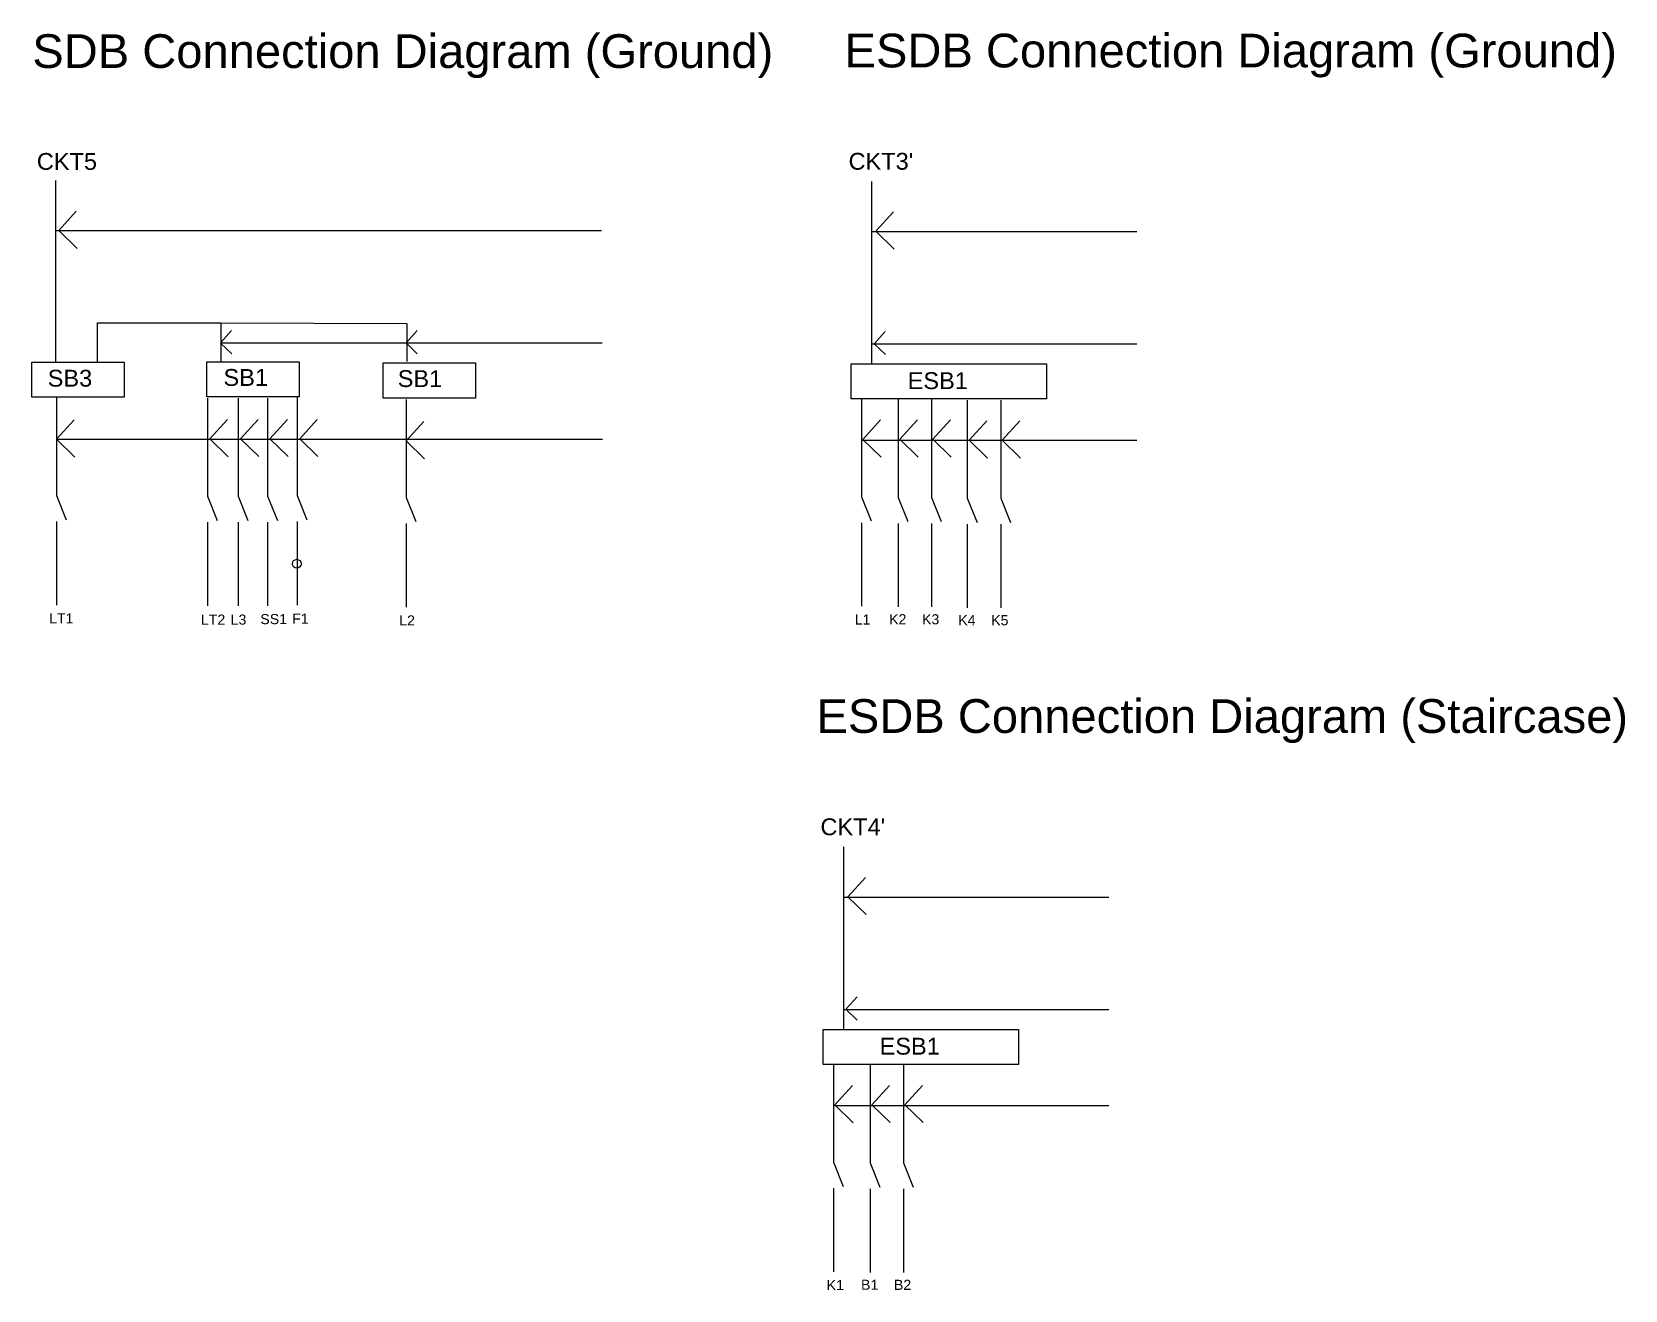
# Model space of a CAD drawing. Header units: inches. Extents: x 18 to 337, y -10 to 40.
# Drawn here: x 94.7 to 141.94, y -9.96 to 27.35 of the extents above; entities that cross this region are included whole.
import ezdxf

# ---------------------------------------------------------------- set-up
doc = ezdxf.new("R2010")
doc.units = ezdxf.units.IN
doc.header["$MEASUREMENT"] = 0
doc.styles.get("Standard").update_dxf_attribs({"font": 'arial.ttf'})

msp = doc.modelspace()

# ---------------------------------------------------------------- texts
at = {"attachment_point": 1}
for s, width, insert, char_height in [('SDB Connection Diagram (Ground)', 22.34193, (94.711, 27.284), 1), ('ESDB Connection Diagram (Ground)', 24.03818, (118.797, 27.301), 1), ('CKT5', 6.47203, (94.845, 23.762), 0.5), ("CKT3'", 6.47203, (118.915, 23.767), 0.5), ('SB3', 6.47203, (95.167, 17.335), 0.5), ('SB1', 6.47203, (100.38, 17.357), 0.5), ('SB1', 6.47203, (105.546, 17.323), 0.5), ('ESB1', 6.47203, (120.668, 17.262), 0.5), ('LT1', 6.47203, (95.209, 10.113), 0.3), ('LT2', 6.47203, (99.71, 10.077), 0.3), ('L3', 6.47203, (100.592, 10.077), 0.3), ('SS1', 6.47203, (101.473, 10.092), 0.3), ('F1', 6.47203, (102.416, 10.107), 0.3), ('L2', 6.47203, (105.589, 10.052), 0.3), ('L1', 6.47203, (119.098, 10.079), 0.3), ('K2', 6.47203, (120.118, 10.088), 0.3), ('K3', 6.47203, (121.094, 10.086), 0.3), ('K4', 6.47203, (122.169, 10.061), 0.3), ('K5', 6.47203, (123.145, 10.059), 0.3), ('ESDB Connection Diagram (Staircase)', 32.26479, (117.964, 7.567), 1), ("CKT4'", 6.47203, (118.082, 4.033), 0.5), ('ESB1', 6.47203, (119.836, -2.473), 0.5), ('K1', 6.47203, (118.266, -9.656), 0.3), ('B1', 6.47203, (119.285, -9.647), 0.3), ('B2', 6.47203, (120.261, -9.649), 0.3)]:
    msp.add_mtext_dynamic_manual_height_columns(s, width=width, gutter_width=10.405, heights=[0], dxfattribs=dict(at, insert=insert, char_height=char_height))

# ---------------------------------------------------------------- linework, layer by layer
for p, q in [((95.4, 22.949), (95.4, 17.564)), ((119.599, 22.922), (119.599, 17.511)), ((95.493, 21.463), (96.016, 22.039)), ((119.722, 21.443), (120.245, 22.019)), ((95.4, 21.464), (111.587, 21.464)), ((95.493, 21.463), (96.036, 20.933)), ((119.599, 21.436), (127.464, 21.436)), ((119.722, 21.443), (120.265, 20.913)), ((96.642, 17.564), (96.642, 18.726)), ((96.642, 18.726), (100.297, 18.726)), ((100.297, 18.726), (100.297, 17.575)), ((100.297, 18.726), (105.817, 18.708)), ((100.301, 18.139), (100.622, 18.495)), ((105.802, 18.144), (106.122, 18.5)), ((105.817, 18.708), (105.817, 17.582)), ((119.682, 18.116), (120.002, 18.472)), ((100.295, 18.126), (100.626, 17.806)), ((100.297, 18.13), (111.605, 18.13)), ((105.795, 18.13), (106.127, 17.81)), ((119.599, 18.103), (127.464, 18.103)), ((119.675, 18.103), (120.007, 17.783)), ((95.424, 16.508), (95.424, 13.602)), ((99.906, 16.489), (99.906, 13.583)), ((100.816, 16.489), (100.816, 13.583)), ((101.689, 16.489), (101.689, 13.583)), ((102.562, 16.508), (102.562, 13.602)), ((105.797, 16.454), (105.797, 13.548)), ((119.296, 16.475), (119.296, 13.569)), ((120.385, 16.456), (120.385, 13.55)), ((121.376, 16.456), (121.376, 13.55)), ((122.436, 16.429), (122.436, 13.523)), ((123.428, 16.429), (123.428, 13.523)), ((95.424, 15.278), (95.947, 15.854)), ((99.974, 15.289), (100.497, 15.864)), ((100.889, 15.289), (101.412, 15.864)), ((101.755, 15.289), (102.278, 15.864)), ((102.639, 15.289), (103.162, 15.864)), ((105.797, 15.224), (106.321, 15.8)), ((119.341, 15.271), (119.865, 15.847)), ((120.439, 15.275), (120.962, 15.851)), ((121.419, 15.275), (121.943, 15.851)), ((122.49, 15.248), (123.014, 15.824)), ((123.47, 15.248), (123.994, 15.824)), ((95.424, 15.278), (111.621, 15.278)), ((95.424, 15.278), (95.967, 14.748)), ((99.974, 15.289), (100.517, 14.758)), ((100.889, 15.289), (101.432, 14.759)), ((101.755, 15.289), (102.298, 14.759)), ((102.639, 15.289), (103.182, 14.759)), ((105.797, 15.224), (106.341, 14.694)), ((119.296, 15.25), (127.464, 15.25)), ((119.341, 15.271), (119.885, 14.741)), ((120.439, 15.275), (120.982, 14.745)), ((121.419, 15.275), (121.962, 14.745)), ((122.49, 15.248), (123.034, 14.718)), ((123.47, 15.248), (124.014, 14.718)), ((95.424, 13.602), (95.712, 12.888)), ((99.906, 13.583), (100.194, 12.87)), ((100.816, 13.583), (101.105, 12.87)), ((101.689, 13.583), (101.978, 12.87)), ((102.562, 13.602), (102.851, 12.889)), ((105.797, 13.548), (106.086, 12.835)), ((119.296, 13.569), (119.585, 12.856)), ((120.385, 13.55), (120.673, 12.836)), ((121.376, 13.55), (121.665, 12.836)), ((122.436, 13.523), (122.725, 12.81)), ((123.428, 13.523), (123.716, 12.81)), ((95.424, 12.832), (95.424, 10.353)), ((99.906, 12.813), (99.906, 10.335)), ((100.816, 12.813), (100.816, 10.335)), ((101.689, 12.813), (101.689, 10.335)), ((102.562, 12.832), (102.562, 10.353)), ((105.797, 12.779), (105.797, 10.3)), ((119.296, 12.8), (119.296, 10.321)), ((120.385, 12.78), (120.385, 10.301)), ((121.376, 12.78), (121.376, 10.301)), ((122.436, 12.753), (122.436, 10.274)), ((123.428, 12.753), (123.428, 10.274)), ((118.767, 3.187), (118.767, -2.224)), ((118.889, 1.708), (119.413, 2.284)), ((118.767, 1.701), (126.632, 1.701)), ((118.889, 1.708), (119.433, 1.178)), ((118.849, -1.619), (119.17, -1.263)), ((118.767, -1.632), (126.632, -1.632)), ((118.843, -1.632), (119.175, -1.952)), ((118.464, -3.259), (118.464, -6.166)), ((119.552, -3.279), (119.552, -6.185)), ((120.544, -3.279), (120.544, -6.185)), ((118.509, -4.464), (119.032, -3.888)), ((119.606, -4.46), (120.13, -3.884)), ((120.587, -4.46), (121.11, -3.884)), ((118.464, -4.484), (126.632, -4.484)), ((118.509, -4.464), (119.052, -4.994)), ((119.606, -4.46), (120.15, -4.99)), ((120.587, -4.46), (121.13, -4.99)), ((118.464, -6.166), (118.752, -6.879)), ((119.552, -6.185), (119.841, -6.898)), ((120.544, -6.185), (120.833, -6.898)), ((118.464, -6.935), (118.464, -9.414)), ((119.552, -6.954), (119.552, -9.433)), ((120.544, -6.954), (120.544, -9.433))]:
    msp.add_line(p, q)
for points in [[(94.697, 17.564), (97.433, 17.564), (97.433, 16.523), (94.697, 16.523)], [(99.886, 17.575), (102.622, 17.575), (102.622, 16.534), (99.886, 16.534)], [(105.117, 17.538), (107.853, 17.538), (107.853, 16.497), (105.117, 16.497)], [(118.997, 17.511), (124.789, 17.511), (124.789, 16.47), (118.997, 16.47)], [(118.165, -2.224), (123.957, -2.224), (123.957, -3.265), (118.165, -3.265)]]:
    msp.add_lwpolyline(points, close=True)
msp.add_circle((102.551, 11.585), 0.129)

msp.set_redraw_order([(e.dxf.handle, doc.entitydb.next_handle()) for e in msp.query("TEXT MTEXT ATTDEF DIMENSION ARC_DIMENSION")])  # texts and dimensions are drawn at this point

doc.saveas('drawing.dxf')
